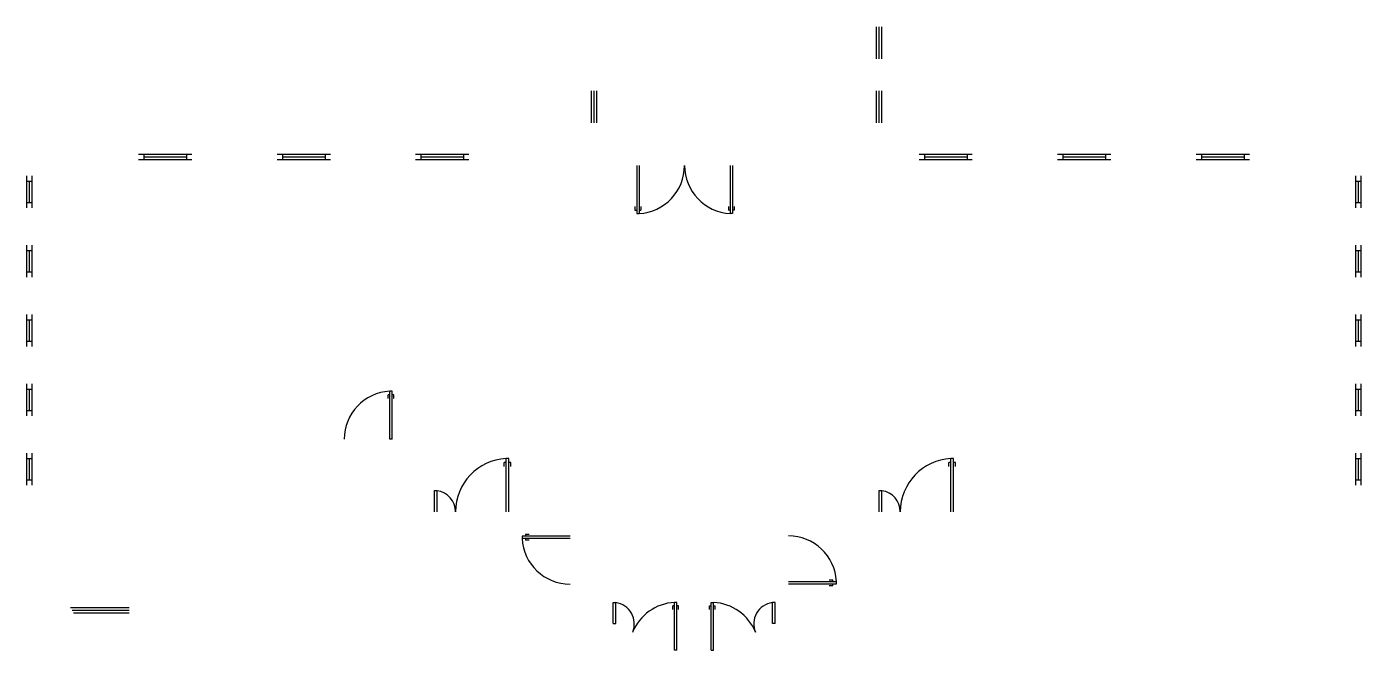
# Model space of a CAD drawing. Header units: millimetres. Extents: x 17501 to 162767, y 66837 to 324015.
# Drawn here: x 107038 to 132091, y 94439 to 106137 of the extents above; entities that cross this region are included whole.
import ezdxf

# ---------------------------------------------------------------- set-up
doc = ezdxf.new("R2010")
doc.units = ezdxf.units.MM
for name, color, linetype in [('MURI', 7, 'Continuous'), ('serramenti', 4, 'Continuous'), ('Serramenti-Interni', 4, 'Continuous')]:
    doc.layers.add(name, color=color, linetype=linetype)

# ---------------------------------------------------------------- blocks, each defined once
blk = doc.blocks.new('porta 90-flat-16')
at = {"layer": 'Serramenti-Interni', "transparency": 33554687}
for p, q in [((-77, 765), (-77, 834)), ((-45, 834), (-77, 834)), ((-45, 0), (-45, 900)), ((0, 900), (-45, 900)), ((0, 0), (0, 900)), ((33, 834), (0, 834)), ((33, 765), (33, 834)), ((0, 0), (-45, 0))]:
    blk.add_line(p, q, dxfattribs=at)
blk.add_arc((2, -1), 902, 92.9928, 179.9448, dxfattribs=at)

msp = doc.modelspace()

# ---------------------------------------------------------------- linework, layer by layer
at = {"layer": 'serramenti', "linetype": 'Continuous', "transparency": 33554687}
for p, q in [((122988, 105537, -899), (122988, 106137, -899)), ((123038, 105537, -899), (123038, 106137, -899)), ((123088, 105537, -899), (123088, 106137, -899)), ((117638, 104337, -899), (117638, 104937, -899)), ((117688, 104337, -899), (117688, 104937, -899)), ((117738, 104337, -899), (117738, 104937, -899)), ((122988, 104337, -899), (122988, 104937, -899)), ((123038, 104337, -899), (123038, 104937, -899)), ((123088, 104337, -899), (123088, 104937, -899)), ((110138, 103737, -899), (109138, 103737, -899)), ((109238, 103737, -899), (109238, 103637, -899)), ((110038, 103737, -899), (110038, 103637, -899)), ((112738, 103737, -899), (111738, 103737, -899)), ((111838, 103737, -899), (111838, 103637, -899)), ((112638, 103737, -899), (112638, 103637, -899)), ((115338, 103737, -899), (114338, 103737, -899)), ((114438, 103737, -899), (114438, 103637, -899)), ((115238, 103737, -899), (115238, 103637, -899)), ((124789, 103737, -899), (123789, 103737, -899)), ((123889, 103737, -899), (123889, 103637, -899)), ((124689, 103737, -899), (124689, 103637, -899)), ((127389, 103737, -899), (126389, 103737, -899)), ((126489, 103737, -899), (126489, 103637, -899)), ((127289, 103737, -899), (127289, 103637, -899)), ((129989, 103737, -899), (128989, 103737, -899)), ((129089, 103737, -899), (129089, 103637, -899)), ((129889, 103737, -899), (129889, 103637, -899)), ((110138, 103637, -899), (109138, 103637, -899)), ((110038, 103687, -899), (109238, 103687, -899)), ((112738, 103637, -899), (111738, 103637, -899)), ((112638, 103687, -899), (111838, 103687, -899)), ((115338, 103637, -899), (114338, 103637, -899)), ((115238, 103687, -899), (114438, 103687, -899)), ((124789, 103637, -899), (123789, 103637, -899)), ((124689, 103687, -899), (123889, 103687, -899)), ((127389, 103637, -899), (126389, 103637, -899)), ((127289, 103687, -899), (126489, 103687, -899)), ((129989, 103637, -899), (128989, 103637, -899)), ((129889, 103687, -899), (129089, 103687, -899)), ((107038, 102737, -899), (107038, 103337, -899)), ((107038, 103237, -899), (107138, 103237, -899)), ((107088, 102837, -899), (107088, 103237, -899)), ((107138, 102737, -899), (107138, 103337, -899)), ((131991, 102737, -899), (131991, 103337, -899)), ((131991, 103237, -899), (132091, 103237, -899)), ((132041, 102837, -899), (132041, 103237, -899)), ((132091, 102737, -899), (132091, 103337, -899)), ((107038, 102837, -899), (107138, 102837, -899)), ((131991, 102837, -899), (132091, 102837, -899)), ((107038, 101437, -899), (107038, 102037, -899)), ((107138, 101437, -899), (107138, 102037, -899)), ((131991, 101437, -899), (131991, 102037, -899)), ((132091, 101437, -899), (132091, 102037, -899)), ((107038, 101937, -899), (107138, 101937, -899)), ((107088, 101537, -899), (107088, 101937, -899)), ((131991, 101937, -899), (132091, 101937, -899)), ((132041, 101537, -899), (132041, 101937, -899)), ((107038, 101537, -899), (107138, 101537, -899)), ((131991, 101537, -899), (132091, 101537, -899)), ((107038, 100137, -899), (107038, 100737, -899)), ((107138, 100137, -899), (107138, 100737, -899)), ((131991, 100137, -899), (131991, 100737, -899)), ((132091, 100137, -899), (132091, 100737, -899)), ((107038, 100637, -899), (107138, 100637, -899)), ((107088, 100237, -899), (107088, 100637, -899)), ((131991, 100637, -899), (132091, 100637, -899)), ((132041, 100237, -899), (132041, 100637, -899)), ((107038, 100237, -899), (107138, 100237, -899)), ((131991, 100237, -899), (132091, 100237, -899)), ((107038, 98837, -899), (107038, 99437, -899)), ((107038, 99337, -899), (107138, 99337, -899)), ((107088, 98937, -899), (107088, 99337, -899)), ((107138, 98837, -899), (107138, 99437, -899)), ((131991, 98837, -899), (131991, 99437, -899)), ((131991, 99337, -899), (132091, 99337, -899)), ((132041, 98937, -899), (132041, 99337, -899)), ((132091, 98837, -899), (132091, 99437, -899)), ((107038, 98937, -899), (107138, 98937, -899)), ((131991, 98937, -899), (132091, 98937, -899)), ((107038, 97537, -899), (107038, 98137, -899)), ((107038, 98037, -899), (107138, 98037, -899)), ((107088, 97637, -899), (107088, 98037, -899)), ((107138, 97537, -899), (107138, 98137, -899)), ((131991, 97537, -899), (131991, 98137, -899)), ((131991, 98037, -899), (132091, 98037, -899)), ((132041, 97637, -899), (132041, 98037, -899)), ((132091, 97537, -899), (132091, 98137, -899)), ((107038, 97637, -899), (107138, 97637, -899)), ((131991, 97637, -899), (132091, 97637, -899)), ((108962, 95237, -899), (107860, 95237, -899)), ((108962, 95187, -899), (107890, 95187, -899)), ((108962, 95137, -899), (107917, 95137, -899))]:
    msp.add_line(p, q, dxfattribs=at)
at = {"layer": 'serramenti', "transparency": 33554687}
for p, q in [((119198, 95272, -899), (119166, 95272, -899)), ((119166, 95203, -899), (119166, 95272, -899)), ((119243, 95337, -899), (119198, 95337, -899)), ((119198, 94439, -899), (119198, 95337, -899)), ((119243, 94439, -899), (119243, 95337, -899)), ((119276, 95272, -899), (119243, 95272, -899)), ((119276, 95203, -899), (119276, 95272, -899)), ((119855, 95272, -899), (119887, 95272, -899)), ((119855, 95203, -899), (119855, 95272, -899)), ((119887, 95337, -899), (119932, 95337, -899)), ((119887, 94439, -899), (119887, 95337, -899)), ((119932, 94439, -899), (119932, 95337, -899)), ((119932, 95272, -899), (119964, 95272, -899)), ((119964, 95203, -899), (119964, 95272, -899)), ((119243, 94439, -899), (119198, 94439, -899)), ((119887, 94439, -899), (119932, 94439, -899))]:
    msp.add_line(p, q, dxfattribs=at)
for centre, start, end in [((119245, 94439, -899), 92.9928, 157.7148), ((119885, 94439, -899), 22.2852, 87.0072)]:
    msp.add_arc(centre, 900, start, end, dxfattribs=at)
at = {"layer": 'Serramenti-Interni', "transparency": 33554687}
for p, q in [((118488, 103533, -899), (118488, 102633, -899)), ((118533, 103533, -899), (118533, 102633, -899)), ((120243, 103533, -899), (120243, 102633, -899)), ((120288, 103533, -899), (120288, 102633, -899)), ((118455, 102767, -899), (118455, 102698, -899)), ((118565, 102767, -899), (118565, 102698, -899)), ((120210, 102767, -899), (120210, 102698, -899)), ((120320, 102767, -899), (120320, 102698, -899)), ((118455, 102698, -899), (118488, 102698, -899)), ((118488, 102633, -899), (118533, 102633, -899)), ((118533, 102698, -899), (118565, 102698, -899)), ((120243, 102698, -899), (120210, 102698, -899)), ((120288, 102633, -899), (120243, 102633, -899)), ((120320, 102698, -899), (120288, 102698, -899)), ((116038, 97964, -899), (116002, 97964, -899)), ((116002, 97888, -899), (116002, 97964, -899)), ((116088, 98037, -899), (116038, 98037, -899)), ((116038, 97037, -899), (116038, 98037, -899)), ((116088, 97037, -899), (116088, 98037, -899)), ((116124, 97964, -899), (116088, 97964, -899)), ((116124, 97888, -899), (116124, 97964, -899)), ((124387, 97964, -899), (124351, 97964, -899)), ((124351, 97888, -899), (124351, 97964, -899)), ((124437, 98037, -899), (124387, 98037, -899)), ((124387, 97037, -899), (124387, 98037, -899)), ((124437, 97037, -899), (124437, 98037, -899)), ((124473, 97964, -899), (124437, 97964, -899)), ((124473, 97888, -899), (124473, 97964, -899)), ((114691, 97037, -899), (114691, 97435, -899)), ((114741, 97037, -899), (114741, 97435, -899)), ((123041, 97037, -899), (123041, 97435, -899)), ((123091, 97037, -899), (123091, 97435, -899)), ((116338, 96581, -899), (116338, 96536, -899)), ((117238, 96581, -899), (116338, 96581, -899)), ((117238, 96536, -899), (116338, 96536, -899)), ((116403, 96613, -899), (116403, 96581, -899)), ((116472, 96613, -899), (116403, 96613, -899)), ((116403, 96536, -899), (116403, 96503, -899)), ((116472, 96503, -899), (116403, 96503, -899)), ((121338, 95732, -899), (122238, 95732, -899)), ((122103, 95764, -899), (122172, 95764, -899)), ((122172, 95732, -899), (122172, 95764, -899)), ((122238, 95687, -899), (122238, 95732, -899)), ((121338, 95687, -899), (122238, 95687, -899)), ((122103, 95655, -899), (122172, 95655, -899)), ((122172, 95655, -899), (122172, 95687, -899)), ((118045, 94939, -899), (118045, 95337, -899)), ((118095, 94939, -899), (118095, 95337, -899)), ((121035, 94939, -899), (121035, 95337, -899)), ((121085, 94939, -899), (121085, 95337, -899)), ((118045, 94939, -899), (118095, 94939, -899)), ((121085, 94939, -899), (121035, 94939, -899))]:
    msp.add_line(p, q, dxfattribs=at)
at = {"layer": 'Serramenti-Interni', "linetype": 'Continuous', "transparency": 33554687}
for p, q in [((114691, 97435, -899), (114741, 97435, -899)), ((123041, 97435, -899), (123091, 97435, -899)), ((118045, 95337, -899), (118095, 95337, -899)), ((121085, 95337, -899), (121035, 95337, -899))]:
    msp.add_line(p, q, dxfattribs=at)
at = {"layer": 'Serramenti-Interni', "transparency": 33554687}
for centre, radius, start, end in [((118485, 103534, -899), 902, 272.9928, 359.9448), ((120290, 103534, -899), 902, 180.0552, 267.0072), ((116090, 97036, -899), 1002, 92.9928, 179.9448), ((124439, 97036, -899), 1002, 92.9928, 179.9448), ((117238, 96583, -899), 902, 182.9928, 269.9448), ((121337, 95685, -899), 902, 2.9928, 89.9448)]:
    msp.add_arc(centre, radius, start, end, dxfattribs=at)
at = {"layer": 'Serramenti-Interni', "linetype": 'Continuous', "transparency": 33554687}
for centre, radius, start, end in [((114689, 97037, -899), 398, 0.0172, 82.5245), ((123039, 97037, -899), 398, 0.0172, 82.5245), ((118041, 94935, -899), 403, 337.3516, 82.2922), ((121089, 94935, -899), 403, 97.7078, 202.6484)]:
    msp.add_arc(centre, radius, start, end, dxfattribs=at)

# ---------------------------------------------------------------- block references
at = {"layer": 'MURI'}
msp.add_blockref('porta 90-flat-16', (113897, 98399, -899), dxfattribs=at)

doc.saveas('drawing.dxf')
